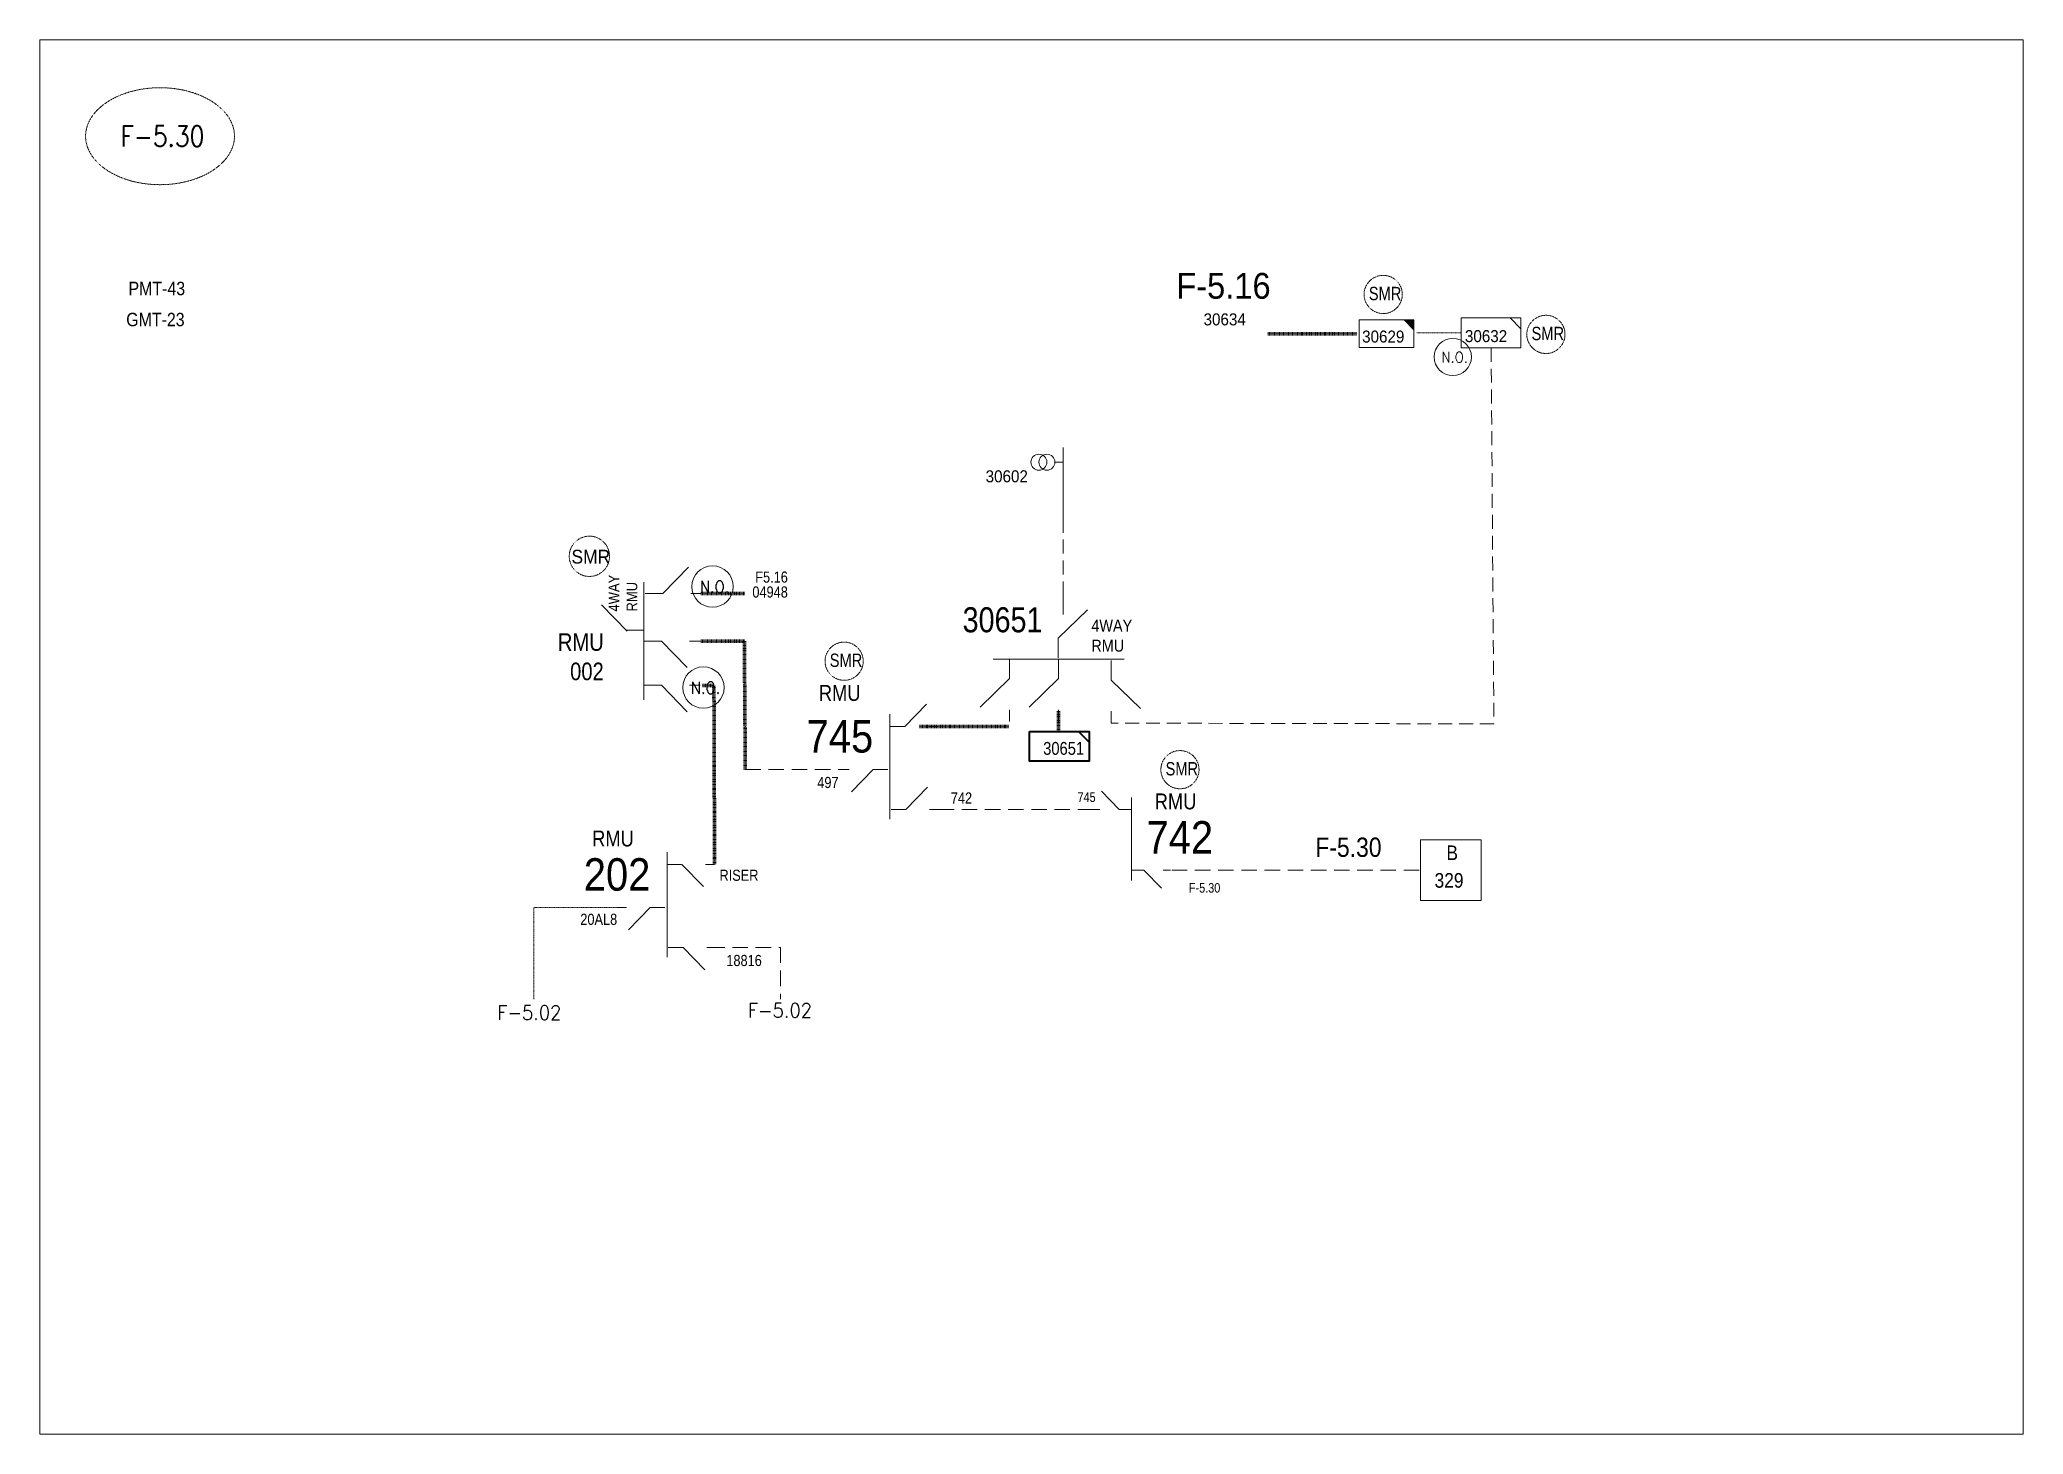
# Model space of a CAD drawing. Header units: metres. Extents: x 65984 to 144644, y -19036 to 23726.
# Drawn here: x 103098 to 103978, y -6008 to -5390 of the extents above; entities that cross this region are included whole.
import ezdxf
from ezdxf.enums import TextEntityAlignment as Align

# ---------------------------------------------------------------- set-up
doc = ezdxf.new("R2010")
doc.units = ezdxf.units.M
doc.header["$MEASUREMENT"] = 0
doc.linetypes.add('DGN Style 3', pattern=[0.013877, 0, -0.013877])
doc.linetypes.add('HIDDEN2', pattern=[2381.25, 1587.5, -793.75])
doc.layers.get('0').update_dxf_attribs({"color": 95, "lineweight": 40})
for name, color, linetype, lineweight in [('d_eos', 111, 'Continuous', 40), ('d_eos no', 121, 'Continuous', 40), ('d_fco text', 95, 'Continuous', 40), ('d_oh branch', 94, 'Continuous', 40), ('d_switch', 95, 'Continuous', 40), ('d_tf no', 6, 'Continuous', 40), ('d_tf_200', 1, 'Continuous', 40), ('d_ug cable', 95, 'Continuous', 40), ('FDR  1  05', 172, 'Continuous', 40), ('fedr no', 95, 'Continuous', 40), ('GRID STATION 01', 7, 'Continuous', 40), ('Level 37', 7, 'Continuous', 0), ('O H MAIN FEEDER', 4, 'Continuous', 100), ('SW N O', 114, 'Continuous', 30)]:
    doc.layers.add(name, color=color, linetype=linetype, lineweight=lineweight)
doc.styles.add('NASKHF', font='naskhf.shx', dxfattribs={"height": 8})
doc.styles.add('Style-Arial', font='arial.ttf')
doc.styles.add('Style-ENGINEERING', font='ENGINEERING.shx')
doc.styles.add('Style-msdefault', font='msdefault.shx')
doc.styles.add('Style-STANDARD', font='STANDARD.shx')

msp = doc.modelspace()

# ---------------------------------------------------------------- texts
at = {"layer": 'd_eos no', "color": 2, "linetype": 'Continuous', "lineweight": 13, "ltscale": 1.44, "style": 'Style-Arial', "width": 0.88}
for s, p in [('745', (103437.93, -5705.73)), ('742', (103588.72, -5750.51))]:
    msp.add_text(s, height=14.4, dxfattribs=at).set_placement(p)
at = {"layer": 'd_eos no', "color": 7, "linetype": 'Continuous', "lineweight": 13, "ltscale": 1.44, "style": 'Style-Arial', "width": 0.88}
msp.add_text('202', height=14.4, dxfattribs=at).set_placement((103339.08, -5766.98))
at = {"layer": 'd_fco text', "color": 1, "linetype": 'Continuous', "lineweight": 13, "ltscale": 1.901105, "char_height": 5.9192, "attachment_point": 7, "rotation": 359.96624, "style": 'NASKHF'}
for insert in [(103687.32, -5505.18), (103759.5, -5522.91), (103448.19, -5667.84), (103597.16, -5715.94)]:
    msp.add_mtext('\\Fmsdefault;\\H1x;\\W0.82;SMR', dxfattribs=dict(at, insert=insert))
at = {"layer": 'd_switch', "color": 6, "linetype": 'Continuous', "lineweight": 13, "ltscale": 1.44, "style": 'Style-ENGINEERING', "width": 0.857143}
msp.add_text('F5.16', height=4.939, rotation=0.00072, dxfattribs=at).set_placement((103429.61, -5625.43), align=Align.TOP_RIGHT)
at = {"layer": 'd_switch', "color": 7, "linetype": 'Continuous', "lineweight": 13, "ltscale": 1.44, "style": 'Style-ENGINEERING', "width": 0.857143}
for s, p in [('04948', (103429.61, -5632.04)), ('RISER', (103416.57, -5757.67)), ('20AL8', (103353.9, -5777.2)), ('18816', (103418.05, -5795.47))]:
    msp.add_text(s, height=4.939, rotation=0.00072, dxfattribs=at).set_placement(p, align=Align.TOP_RIGHT)
at = {"layer": 'd_switch', "color": 7, "linetype": 'Continuous', "lineweight": 13, "ltscale": 2.640168, "style": 'Style-ENGINEERING', "width": 0.857143}
msp.add_text('30651', height=11.114, rotation=0.00072, dxfattribs=at).set_placement((103542.55, -5641.28), align=Align.TOP_RIGHT)
at = {"layer": 'd_switch', "color": 7, "linetype": 'Continuous', "lineweight": 13, "ltscale": 1.680307, "style": 'Style-ENGINEERING', "width": 0.857143}
msp.add_text('30651', height=5.7, rotation=0.00072, dxfattribs=at).set_placement((103561.02, -5701.03), align=Align.TOP_RIGHT)
at = {"layer": 'd_switch', "color": 2, "linetype": 'Continuous', "lineweight": 13, "ltscale": 1.44, "style": 'Style-ENGINEERING', "width": 0.857143}
for s, p in [('497', (103452.1, -5716.52)), ('742', (103511.34, -5723.4))]:
    msp.add_text(s, height=4.939, rotation=0.00072, dxfattribs=at).set_placement(p, align=Align.TOP_RIGHT)
at = {"layer": 'd_switch', "color": 2, "linetype": 'Continuous', "lineweight": 13, "style": 'Style-msdefault', "width": 0.857143}
msp.add_text('745', height=4.204, dxfattribs=at).set_placement((103566.14, -5723.42), align=Align.TOP_RIGHT)
at = {"layer": 'd_switch', "color": 7, "linetype": 'Continuous', "lineweight": 13, "style": 'Style-msdefault', "width": 0.857143}
msp.add_text('F-5.30', height=4.204, dxfattribs=at).set_placement((103621.44, -5763.62), align=Align.TOP_RIGHT)
at = {"layer": 'd_switch', "color": 2, "linetype": 'Continuous', "lineweight": 13, "ltscale": 1.992749, "insert": (103347.94, -5652.82), "char_height": 7.8034, "attachment_point": 3, "rotation": 0.00072, "style": 'NASKHF'}
msp.add_mtext('\\FENGINEERING;\\H1x;\\W0.857143;RMU\\P 002', dxfattribs=at)
at = {"layer": 'd_tf no', "color": 2, "linetype": 'Continuous', "lineweight": 0, "style": 'Style-msdefault', "width": 0.945946}
msp.add_text('F-5.16', height=11.452, dxfattribs=at).set_placement((103643.76, -5493.01), align=Align.TOP_RIGHT)
at = {"layer": 'd_tf no', "color": 7, "linetype": 'Continuous', "lineweight": 13, "style": 'Style-msdefault', "width": 0.945946}
msp.add_text('30634', height=5.328, dxfattribs=at).set_placement((103614.01, -5510.95), align=Align.TOP_LEFT)
at = {"layer": 'd_tf no', "color": 2, "linetype": 'Continuous', "lineweight": 13, "style": 'Style-msdefault', "width": 0.945946}
for s, p in [('30629', (103684.35, -5518.58)), ('30632', (103729.95, -5518.37))]:
    msp.add_text(s, height=5.328, dxfattribs=at).set_placement(p, align=Align.TOP_LEFT)
at = {"layer": 'd_tf no', "color": 11, "linetype": 'Continuous', "lineweight": 13, "style": 'Style-msdefault', "width": 0.945946}
msp.add_text('30602', height=5.328, dxfattribs=at).set_placement((103536.08, -5580.55), align=Align.TOP_RIGHT)
at = {"layer": 'd_tf no', "color": 1, "linetype": 'Continuous', "lineweight": 40, "style": 'Style-msdefault', "width": 0.945946}
msp.add_text('SMR', height=6.113, dxfattribs=at).set_placement((103333.61, -5615.8), align=Align.TOP_LEFT)
at = {"layer": 'fedr no', "color": 6, "linetype": 'Continuous', "lineweight": 13, "style": 'Style-STANDARD', "width": 0.909091}
msp.add_text('F-5.30', height=9.19, dxfattribs=at).set_placement((103152.19, -5432.38), align=Align.MIDDLE_CENTER)
at = {"layer": 'fedr no', "color": 55, "linetype": 'Continuous', "lineweight": 13, "char_height": 6.374, "attachment_point": 5, "style": 'Style-STANDARD'}
for insert in [(103314.92, -5821.02), (103426.09, -5820.05)]:
    msp.add_mtext('F-5.02', dxfattribs=dict(at, insert=insert))
at = {"layer": 'GRID STATION 01', "linetype": 'Continuous', "lineweight": 13, "style": 'Style-msdefault', "width": 0.888889}
for s, height, p in [('PMT-43', 5.94, (103137.12, -5496.94)), ('GMT-23', 5.94, (103136.11, -5510.71)), ('F-5.30', 8.554, (103663.59, -5743.44))]:
    msp.add_text(s, height=height, dxfattribs=at).set_placement(p, align=Align.TOP_LEFT)
at = {"layer": 'GRID STATION 01', "color": 11, "linetype": 'Continuous', "lineweight": 13, "style": 'Style-msdefault', "width": 0.888889}
for s, p in [('B', (103721.74, -5746.93)), ('329', (103716.48, -5759.18))]:
    msp.add_text(s, height=6.48, dxfattribs=at).set_placement(p, align=Align.TOP_LEFT)
at = {"layer": 'Level 37', "color": 2, "linetype": 'Continuous', "lineweight": 13, "ltscale": 1.44, "style": 'Style-msdefault', "width": 0.86}
msp.add_text('RMU', height=7.056, rotation=0.00037, dxfattribs=at).set_placement((103461.84, -5675.78), align=Align.TOP_RIGHT)
at = {"layer": 'Level 37', "color": 7, "linetype": 'Continuous', "lineweight": 13, "ltscale": 1.44, "style": 'Style-msdefault', "width": 0.86}
for p in [(103610.81, -5723.88), (103361.27, -5740.32)]:
    msp.add_text('RMU', height=7.056, rotation=0.00037, dxfattribs=at).set_placement(p, align=Align.TOP_RIGHT)
at = {"layer": 'Level 37', "color": 2, "linetype": 'Continuous', "lineweight": 13, "ltscale": 0.545685, "insert": (103350.07, -5643.18), "char_height": 4.7838, "width": 9.2891, "attachment_point": 1, "rotation": 90, "style": 'NASKHF'}
msp.add_mtext('\\Fmsdefault;\\H1x;\\W0.9;4WAY\\PRMU', dxfattribs=at)
at = {"layer": 'Level 37', "color": 2, "linetype": 'Continuous', "lineweight": 13, "ltscale": 0.606316, "insert": (103564.23, -5646.81), "char_height": 5.3154, "width": 10.3212, "attachment_point": 1, "style": 'NASKHF'}
msp.add_mtext('\\Fmsdefault;\\H1x;\\W0.9;4WAY\\PRMU', dxfattribs=at)

# ---------------------------------------------------------------- blocks, each defined once
blk = doc.blocks.new('TFU_93')
at = {"layer": 'd_tf_200', "color": 11, "linetype": 'Continuous', "lineweight": 13}
blk.add_line((0, 10), (0, 0), dxfattribs=at)
at = {"layer": 'd_tf_200', "color": 11, "linetype": 'Continuous', "lineweight": 13, "extrusion": (0, 0, -1)}
for centre in [(0, 30), (0, 20)]:
    blk.add_circle(centre, 10, dxfattribs=at)
blk = doc.blocks.new('TF_8')
at = {"color": 0, "linetype": 'ByBlock', "lineweight": -2}
blk.add_line((6.3, 4.95), (9.9, 1.35), dxfattribs=at)
blk.add_3dface([(-10.1, 4.95), (9.9, 4.95), (9.9, -5.05), (-10.1, -5.05)], dxfattribs=at)
blk = doc.blocks.new('exist.us-1000kva')
at = {"color": 0, "linetype": 'ByBlock', "lineweight": -2, "flags": 128}
blk.add_lwpolyline([(40, 12.9), (32.8, 20), (40, 20)], close=True, dxfattribs=at)
at = {"color": 0, "linetype": 'ByBlock', "lineweight": -2, "extrusion": (0, 0, -1)}
blk.add_solid([(-40, 12.9), (-32.8, 20), (-40, 20)], dxfattribs=at)
at = {"color": 0, "linetype": 'ByBlock', "lineweight": -2, "xscale": 2, "yscale": 2}
blk.add_blockref('TF_8', (20.2, 10.1), dxfattribs=at)
blk = doc.blocks.new('*U3801')
at = {"layer": 'SW N O', "color": 3, "lineweight": 13, "ltscale": 0.426762}
blk.add_circle((0, 0), 16.8, dxfattribs=at)
at = {"layer": 'SW N O', "color": 3, "lineweight": 13, "style": 'Style-STANDARD'}
blk.add_text('N.O.', height=9.6, dxfattribs=at).set_placement((1.7, -0.2), align=Align.MIDDLE_CENTER)

# ---------------------------------------------------------------- linework, layer by layer
at = {"layer": 'd_eos', "color": 2, "linetype": 'Continuous', "lineweight": 13, "ltscale": 1.06831}
for p, q in [((103365.76, -5630.14), (103365.76, -5682.39)), ((103374.16, -5635.26), (103385.57, -5623.58)), ((103358.35, -5651.87), (103346.98, -5640.15)), ((103366.38, -5635.26), (103374.16, -5635.26)), ((103386.62, -5635.26), (103391.35, -5635.26)), ((103365.73, -5651.45), (103357.95, -5651.44)), ((103365.76, -5656.26), (103373.55, -5656.26)), ((103373.55, -5656.27), (103384.92, -5667.99)), ((103386, -5656.26), (103390.73, -5656.26)), ((103365.76, -5675.91), (103373.54, -5675.91)), ((103373.54, -5675.91), (103384.92, -5687.63)), ((103386, -5675.91), (103390.73, -5675.91))]:
    msp.add_line(p, q, dxfattribs=at)
at = {"layer": 'd_eos', "color": 7, "linetype": 'Continuous', "lineweight": 13, "ltscale": 1.187011}
for p, q in [((103551.76, -5635.8), (103551.75, -5644.45)), ((103549.51, -5655.04), (103562.53, -5642.4)), ((103549.51, -5663.69), (103549.51, -5655.04)), ((103578.72, -5664.24), (103520.66, -5664.24)), ((103527.87, -5664.24), (103527.87, -5672.89)), ((103549.69, -5664.24), (103549.69, -5672.89)), ((103573.03, -5664.93), (103573.03, -5673.58)), ((103527.86, -5672.89), (103514.84, -5685.53)), ((103549.69, -5672.89), (103536.67, -5685.53)), ((103573.03, -5673.58), (103586.01, -5686.26)), ((103527.87, -5686.73), (103527.87, -5691.98)), ((103549.69, -5686.73), (103549.69, -5691.99)), ((103573.03, -5687.42), (103573.03, -5692.67))]:
    msp.add_line(p, q, dxfattribs=at)
at = {"layer": 'd_eos', "color": 2, "linetype": 'Continuous', "lineweight": 13, "ltscale": 0.900827}
for p, q in [((103481.46, -5694.11), (103491.05, -5684.23)), ((103474.9, -5735.29), (103474.9, -5688.64)), ((103474.89, -5694.11), (103481.46, -5694.11)), ((103491.96, -5694.11), (103495.95, -5694.11)), ((103456.87, -5713.21), (103452.89, -5713.21)), ((103467.38, -5713.21), (103457.79, -5723.09)), ((103473.94, -5713.21), (103467.38, -5713.21)), ((103481.98, -5730.97), (103491.57, -5721.09)), ((103475.42, -5730.97), (103481.98, -5730.97)), ((103492.48, -5730.97), (103496.47, -5730.97))]:
    msp.add_line(p, q, dxfattribs=at)
at = {"layer": 'd_eos', "color": 2, "linetype": 'Continuous', "lineweight": 13, "ltscale": 0.791511}
for p, q in [((103576.64, -5730.97), (103568.8, -5722.88)), ((103582.09, -5762.46), (103582.09, -5725.68)), ((103568.05, -5730.97), (103564.79, -5730.97)), ((103582.01, -5730.97), (103576.64, -5730.97)), ((103582.09, -5757.85), (103587.45, -5757.85)), ((103596.05, -5757.85), (103599.31, -5757.85))]:
    msp.add_line(p, q, dxfattribs=at)
at = {"layer": 'd_eos', "color": 7, "linetype": 'Continuous', "lineweight": 13, "ltscale": 0.900827}
for p, q in [((103376.04, -5796.48), (103376.04, -5749.84)), ((103376.04, -5755.3), (103382.6, -5755.3)), ((103382.6, -5755.3), (103392.2, -5765.18)), ((103393.11, -5755.3), (103397.09, -5755.3)), ((103358.02, -5774.4), (103354.03, -5774.4)), ((103368.53, -5774.41), (103358.93, -5784.29)), ((103375.09, -5774.4), (103368.53, -5774.4)), ((103376.56, -5792.16), (103383.13, -5792.16)), ((103383.13, -5792.16), (103392.72, -5802.04)), ((103393.63, -5792.16), (103397.62, -5792.16))]:
    msp.add_line(p, q, dxfattribs=at)
at = {"layer": 'd_eos', "color": 7, "linetype": 'Continuous', "lineweight": 13, "ltscale": 0.791511}
msp.add_line((103587.45, -5757.85), (103595.3, -5765.93), dxfattribs=at)
at = {"layer": 'd_oh branch', "color": 11, "linetype": 'Continuous', "lineweight": 13, "flags": 128}
msp.add_lwpolyline([(103551.74, -5602.51), (103551.74, -5570.42)], dxfattribs=at)
at = {"layer": 'd_ug cable', "color": 11, "linetype": 'DGN Style 3', "lineweight": 13}
msp.add_line((103708.63, -5519.61), (103728.34, -5519.61), dxfattribs=at)
at = {"layer": 'd_ug cable', "color": 11, "linetype": 'DGN Style 3', "lineweight": 100, "flags": 128}
for points in [[(103642.33, -5520.05), (103682.14, -5520.05)], [(103410.3, -5635.26), (103390.73, -5635.23)], [(103410.3, -5656.3), (103390.73, -5656.26)], [(103410.3, -5656.3), (103410.74, -5713.25)], [(103396.82, -5675.94), (103397.09, -5755.3)], [(103549.65, -5696.27), (103549.65, -5687.41)], [(103487.78, -5694.11), (103527.59, -5694.11)]]:
    msp.add_lwpolyline(points, dxfattribs=at)
at = {"layer": 'd_ug cable', "color": 11, "linetype": 'HIDDEN2', "lineweight": 13, "ltscale": 0.003888}
for points in [[(103741.58, -5526.23), (103742.8, -5693)], [(103551.76, -5636), (103551.76, -5602.11)], [(103742.8, -5693), (103573.03, -5692.67)]]:
    msp.add_lwpolyline(points, dxfattribs=at)
at = {"layer": 'd_ug cable', "color": 2, "linetype": 'DGN Style 3', "lineweight": 100, "flags": 128}
msp.add_lwpolyline([(103396.82, -5675.94), (103391.43, -5675.94)], dxfattribs=at)
at = {"layer": 'd_ug cable', "color": 11, "linetype": 'HIDDEN2', "lineweight": 13, "ltscale": 0.00432}
for points in [[(103410.74, -5713.25), (103455.54, -5713.25), (103455.54, -5713.25)], [(103496.47, -5730.97), (103564.79, -5730.97)], [(103599.92, -5757.85), (103710.24, -5757.85)]]:
    msp.add_lwpolyline(points, dxfattribs=at)
at = {"layer": 'd_ug cable', "color": 1, "linetype": 'DGN Style 3', "lineweight": 13, "flags": 128}
msp.add_lwpolyline([(103354.03, -5774.4), (103316.95, -5774.4), (103316.95, -5815.08)], dxfattribs=at)
at = {"layer": 'd_ug cable', "color": 1, "linetype": 'HIDDEN2', "lineweight": 13, "ltscale": 0.00432}
msp.add_lwpolyline([(103394.72, -5792.16), (103426.27, -5792.16), (103426.27, -5815.08)], dxfattribs=at)
at = {"layer": 'd_ug cable', "color": 2, "linetype": 'DGN Style 3', "lineweight": 13}
for centre, radius in [((103693.7, -5502.56), 8.47), ((103765.88, -5520.28), 8.47), ((103341.57, -5618.69), 8.93), ((103454.57, -5665.22), 8.47), ((103603.54, -5713.32), 8.47)]:
    msp.add_circle(centre, radius, dxfattribs=at)
at = {"layer": 'fedr no', "color": 82, "linetype": 'DGN Style 3', "lineweight": 13, "true_color": 0x1dc70e}
msp.add_ellipse((103151.1, -5432.38), major_axis=(33.02, 0), ratio=0.651175, dxfattribs=at)
at = {"layer": 'GRID STATION 01', "color": 11, "lineweight": 13, "ltscale": 0.379284, "flags": 128}
msp.add_lwpolyline([(103737.21, -5771.34), (103737.21, -5744.36), (103710.24, -5744.36), (103710.24, -5771.34)], close=True, dxfattribs=at)
at = {"layer": 'O H MAIN FEEDER', "color": 140, "linetype": 'Continuous', "lineweight": 13, "flags": 128}
msp.add_lwpolyline([(103097.71, -5389.58), (103977.66, -5389.58), (103977.66, -6008.08), (103097.71, -6008.08)], close=True, dxfattribs=at)

# ---------------------------------------------------------------- block references
at = {"layer": 'd_tf_200', "color": 11, "linetype": 'Continuous', "lineweight": 13, "extrusion": (0, 0, -1), "xscale": 0.3545693533857859, "yscale": 0.3545693533857859, "zscale": 0.3545693533857859, "rotation": 269.9999999999999}
msp.add_blockref('TFU_93', (-103551.6, -5576.95), dxfattribs=at)
at = {"layer": 'FDR  1  05', "color": 2, "linetype": 'Continuous', "lineweight": 13, "zscale": 0.6145376639854626, "rotation": 359.9999999999999}
for name, p, xscale, yscale in [('exist.us-1000kva', (103682.99, -5526.03), 0.6090594917614496, 0.6090594917614496), ('TF_8', (103741.71, -5519.55), 1.323846707354672, 1.323846707354672)]:
    msp.add_blockref(name, p, dxfattribs=dict(at, xscale=xscale, yscale=yscale))
at = {"layer": 'FDR  1  05', "color": 11, "linetype": 'Continuous', "lineweight": 40, "xscale": 1.323846707354672, "yscale": 1.323846707354672, "zscale": 0.6145376639854626, "rotation": 359.9999999999999}
msp.add_blockref('TF_8', (103550.15, -5702.88), dxfattribs=at)
at = {"layer": 'SW N O', "color": 3, "lineweight": 13}
for p, xscale, yscale, zscale in [((103724.57, -5530.29), 0.4919879677983866, 0.4919879677983866, 0.4919879677983866), ((103396.18, -5632.11), 0.5466532975537629, 0.5466532975537629, 0.5466532975537629), ((103392.15, -5676.9), 0.5466532975537629, 0.5466532975537629, 0.5466532975537629)]:
    msp.add_blockref('*U3801', p, dxfattribs=dict(at, xscale=xscale, yscale=yscale, zscale=zscale))

msp.set_redraw_order([(e.dxf.handle, doc.entitydb.next_handle()) for e in msp.query("TEXT MTEXT ATTDEF DIMENSION ARC_DIMENSION")])  # texts and dimensions are drawn at this point

doc.saveas('drawing.dxf')
